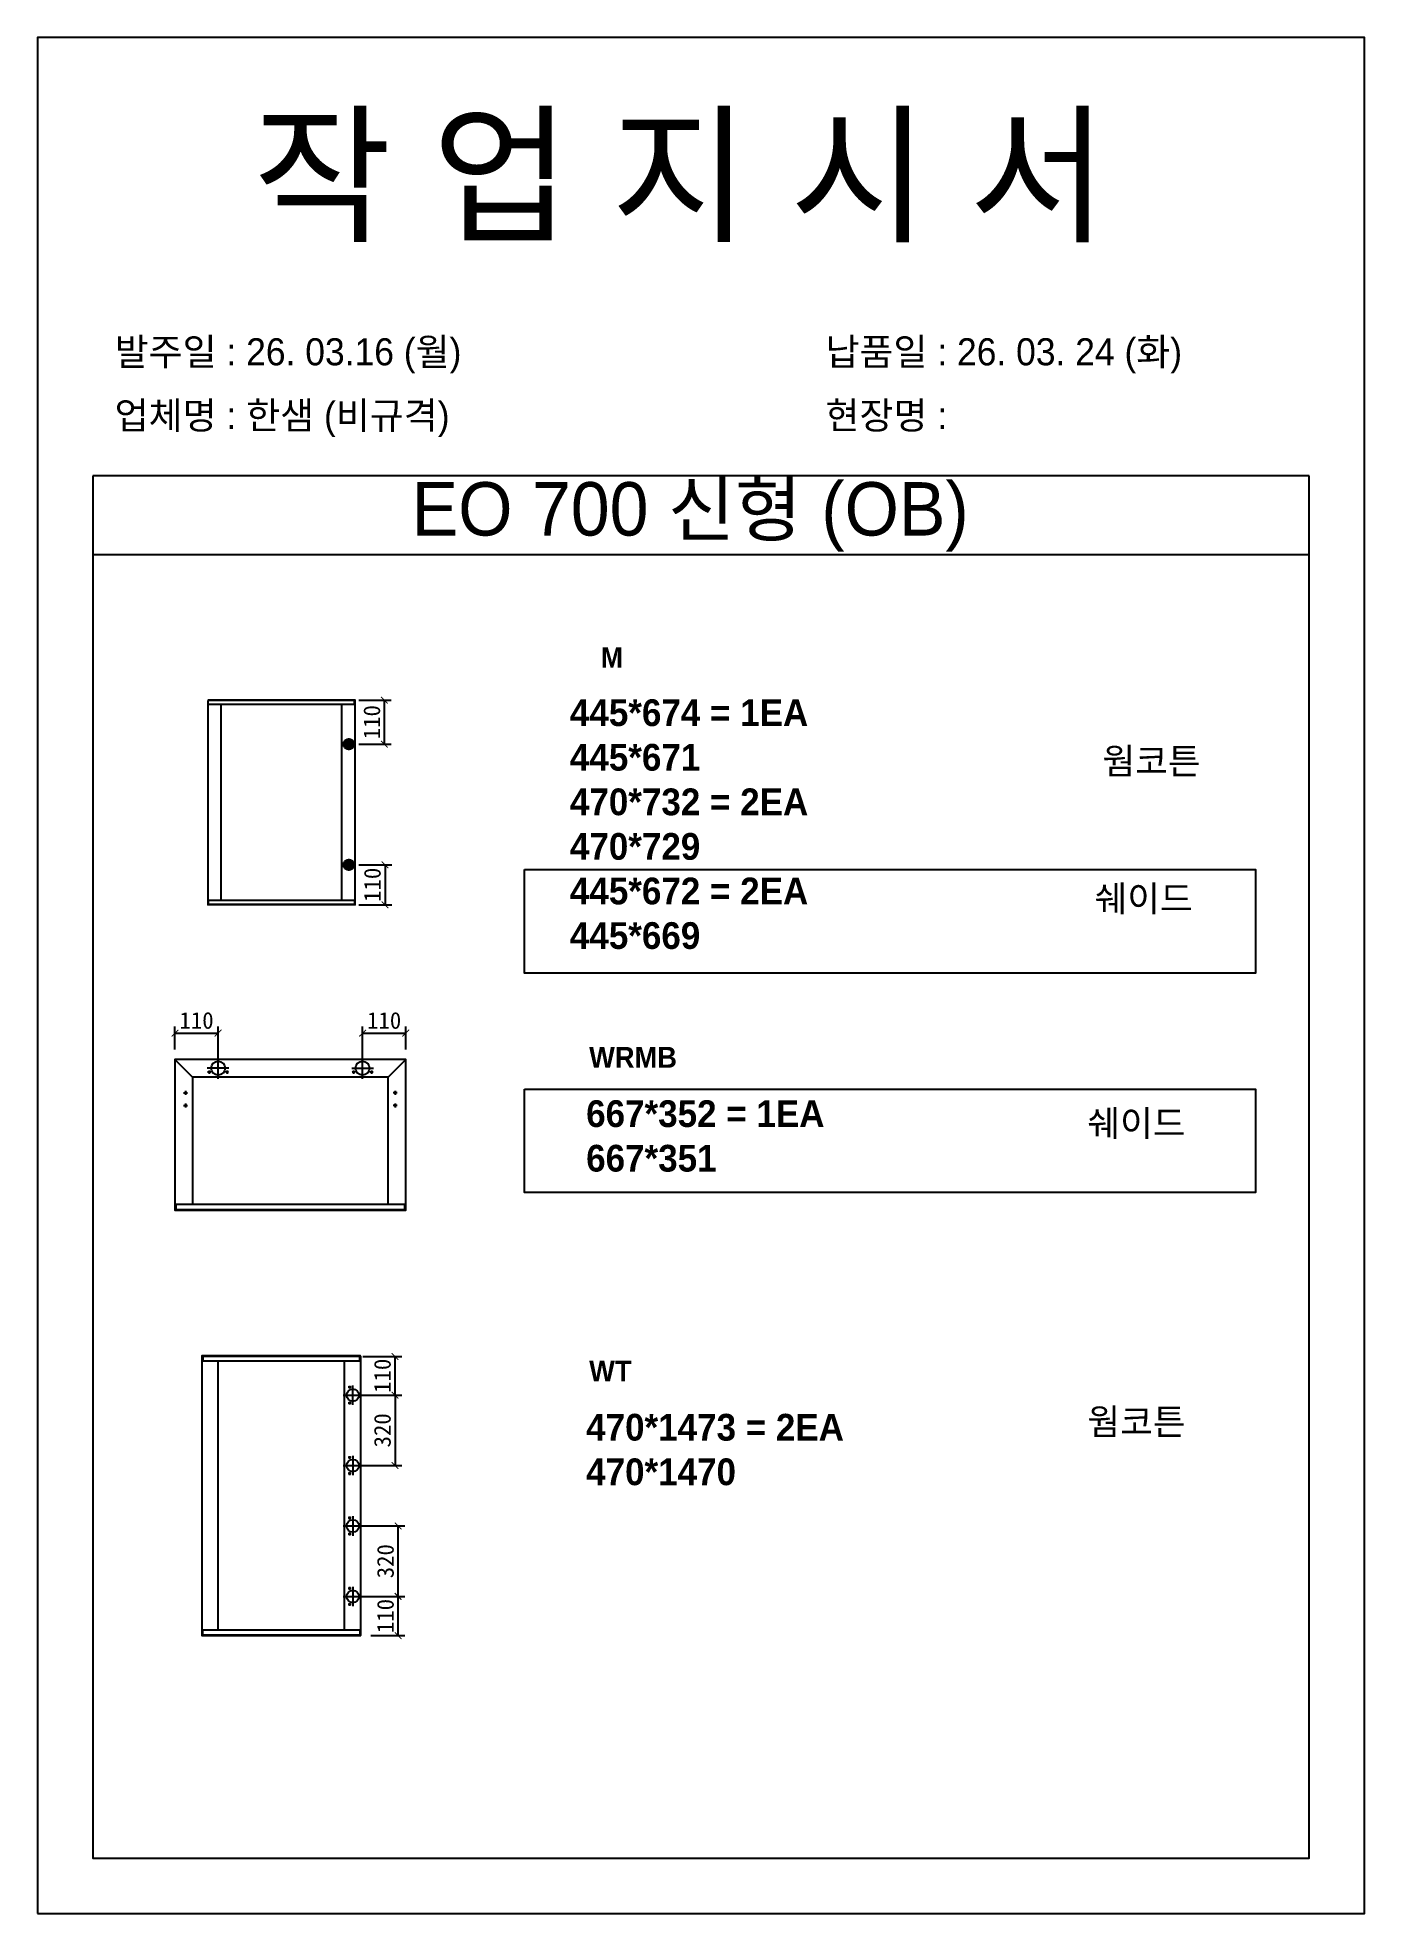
# Model space of a CAD drawing. Header units: millimetres. Extents: x -44117 to 256353, y -2095463 to 65325.
# Drawn here: x 113786 to 115766, y -788753 to -785952 of the extents above; entities that cross this region are included whole.
import ezdxf

# ---------------------------------------------------------------- set-up
doc = ezdxf.new("R2010")
doc.units = ezdxf.units.MM
doc.header["$LTSCALE"] = 10
doc.layers.add('Layer1', color=7, linetype='Continuous', lineweight=70)
doc.styles.add('MtX_Gulim', font='')
doc.styles.get('MtX_Gulim').set_extended_font_data('Gulim', bold=True)
doc.dimstyles.new('ISO-25', dxfattribs={"dimtxt": 2.5, "dimasz": 2.5, "dimexe": 1, "dimexo": 1, "dimtad": 1, "dimtxsty": 'Standard', "dimblk": 'ARCHTICK', "dimcen": 2.5, "dimadec": 0, "dimazin": 0, "dimtfac": 1, "dimtmove": 0, "dimatfit": 3, "dimfxl": 0, "dimarcsym": 0})

msp = doc.modelspace()

# ---------------------------------------------------------------- texts
at = {"linetype": 'Continuous', "style": 'MtX_Gulim'}
for s, height, p in [('M', 30.31593, (114626.66072, -786892.79091)), ('WRMB', 31.09714, (114609.16256, -787490.37735)), ('WT', 31.09714, (114609.16256, -787958.6042))]:
    msp.add_text(s, height=height, dxfattribs=at).set_placement(p)
at = {"attachment_point": 1}
for s, width, gutter_width, heights, insert, char_height in [('{\\fGulim|b0|i0|c129|p50;작 업 지 시 서}', 3898.9872873, 14.7362, [-183.72574], (114107.46059, -786074.91052), 165.0454901), ('\\pt11;{\\fGulim|b0|i0|c129|p50;발주일 : 26. 03.16 (월)}', 3898.9872873, 14.7362, [40.67678], (113900.90692, -786401.13521), 40.4361451), ('{\\fGulim|b0|i0|c129|p50;납품일 : 26. 03. 24 (화)}', 3898.9872873, 14.7362, [41.36774], (114961.88768, -786401.13521), 40.4361451), ('{\\fGulim|b0|i0|c129|p50;업체명 : 한샘 (비규격)}', 3898.9872873, 14.7362, [42.57324], (113900.90692, -786496.22049), 40.4361451), ('{\\fGulim|b0|i0|c129|p50;현장명 :  }', 3898.9872873, 14.7362, [45.12049], (114961.88768, -786496.22049), 40.4361451), ('{\\fGulim|b0|i0|c129|p50;EO 700 신형 (OB)}', 1882.7812357, 7.11596, [-100.28675], (114344.17261, -786616.02852), 79.6987856), ('{\\f굴림|b1|i0|c129|p50;445*674 = 1EA\\P\\C1;445*671\\P\\C256;470*732 = 2EA\\P\\C1;470*729\\P\\C256;445*672 = 2EA\\P\\C1;445*669}', 12072.7918459, 155.2668, [-374.22467], (114580.4635, -786940.27151), 39.9257485), ('{\\f굴림|b1|i0|c129|p50;웜코튼}', 11769.5052121, 151.36626, [-42.01186], (115375.29439, -787013.10242), 38.9227538), ('{\\f굴림|b1|i0|c129|p50;쉐이드}', 11769.5052121, 151.36626, [-43.2475], (115363.58871, -787218.41989), 38.9227538), ('{\\f굴림|b1|i0|c129|p50;667*352 = 1EA\\P\\C1;667*351}', 12072.7918459, 155.2668, [-107.68333], (114604.72175, -787538.9449), 39.9257485), ('{\\f굴림|b1|i0|c129|p50;쉐이드}', 11769.5052121, 151.36626, [-43.2475], (115352.8195, -787553.7354), 38.9227538), ('{\\f굴림|b1|i0|c129|p50;470*1473 = 2EA\\P\\C1;470*1470}', 12072.7918459, 155.2668, [-107.68333], (114604.72175, -788007.17176), 39.9257485), ('{\\f굴림|b1|i0|c129|p50;웜코튼}', 11769.5052121, 151.36626, [-42.01186], (115352.8195, -787999.48737), 38.9227538)]:
    msp.add_mtext_dynamic_manual_height_columns(s, width=width, gutter_width=gutter_width, heights=heights, dxfattribs=dict(at, insert=insert, char_height=char_height))

# ---------------------------------------------------------------- blocks, each defined once
blk = doc.blocks.new('_ArchTick')
at = {"color": 0, "linetype": 'ByBlock', "const_width": 0.15}
blk.add_lwpolyline([(-0.5, -0.5), (0.5, 0.5)], dxfattribs=at)
blk = doc.blocks.new('*D5163')
at = {"color": 0, "lineweight": -2}
for p, q in [((114265.4, -786941.6), (114313.6, -786941.6)), ((114303.6, -787007.3), (114303.6, -786941.6)), ((114265.4, -787007.3), (114313.6, -787007.3))]:
    blk.add_line(p, q, dxfattribs=at)
at = {"layer": 'Defpoints', "color": 0}
for p in [(114250.4, -786941.6), (114303.6, -786941.6), (114250.4, -787007.3)]:
    blk.add_point(p, dxfattribs=at)
at = {"color": 0, "lineweight": -2, "xscale": 10, "yscale": 10, "zscale": 10}
for p, rotation in [((114303.6, -786941.6), 90), ((114303.6, -787007.3), 270)]:
    blk.add_blockref('_ArchTick', p, dxfattribs=dict(at, rotation=rotation))
at = {"color": 0, "insert": (114284.9, -786974.4), "char_height": 25, "attachment_point": 5, "rotation": 90}
blk.add_mtext('110', dxfattribs=at)
blk = doc.blocks.new('*D5164')
at = {"color": 0, "lineweight": -2}
for p, q in [((114265.4, -787187.4), (114314.5, -787187.4)), ((114304.5, -787187.4), (114304.5, -787247)), ((114265.4, -787247), (114314.5, -787247))]:
    blk.add_line(p, q, dxfattribs=at)
at = {"layer": 'Defpoints', "color": 0}
for p in [(114250.4, -787187.4), (114250.4, -787247), (114304.5, -787247)]:
    blk.add_point(p, dxfattribs=at)
at = {"color": 0, "lineweight": -2, "xscale": 10, "yscale": 10, "zscale": 10}
for p, rotation in [((114304.5, -787187.4), 90), ((114304.5, -787247), 270)]:
    blk.add_blockref('_ArchTick', p, dxfattribs=dict(at, rotation=rotation))
at = {"color": 0, "insert": (114285.7, -787217.2), "char_height": 25, "attachment_point": 5, "rotation": 90}
blk.add_mtext('110', dxfattribs=at)
blk = doc.blocks.new('*D5165')
at = {"color": 0, "lineweight": -2}
for p, q in [((113990.9, -787463.2), (113990.9, -787428.7)), ((114055.4, -787476), (114055.4, -787428.7)), ((113990.9, -787438.7), (114055.4, -787438.7))]:
    blk.add_line(p, q, dxfattribs=at)
at = {"layer": 'Defpoints', "color": 0}
for p in [(114055.4, -787438.7), (113990.9, -787478.2), (114055.4, -787491)]:
    blk.add_point(p, dxfattribs=at)
at = {"color": 0, "lineweight": -2, "xscale": 10, "yscale": 10, "zscale": 10, "rotation": 180}
blk.add_blockref('_ArchTick', (113990.9, -787438.7), dxfattribs=at)
at = {"color": 0, "lineweight": -2, "xscale": 10, "yscale": 10, "zscale": 10}
blk.add_blockref('_ArchTick', (114055.4, -787438.7), dxfattribs=at)
at = {"color": 0, "insert": (114023.2, -787419.9), "char_height": 25, "attachment_point": 5}
blk.add_mtext('110', dxfattribs=at)
blk = doc.blocks.new('*D5166')
at = {"color": 0, "lineweight": -2}
for p, q in [((114271, -787476), (114271, -787428.7)), ((114335.5, -787463.2), (114335.5, -787428.7)), ((114271, -787438.7), (114335.5, -787438.7))]:
    blk.add_line(p, q, dxfattribs=at)
at = {"layer": 'Defpoints', "color": 0}
for p in [(114335.5, -787438.7), (114335.5, -787478.2), (114271, -787491)]:
    blk.add_point(p, dxfattribs=at)
at = {"color": 0, "lineweight": -2, "xscale": 10, "yscale": 10, "zscale": 10, "rotation": 180}
blk.add_blockref('_ArchTick', (114271, -787438.7), dxfattribs=at)
at = {"color": 0, "lineweight": -2, "xscale": 10, "yscale": 10, "zscale": 10}
blk.add_blockref('_ArchTick', (114335.5, -787438.7), dxfattribs=at)
at = {"color": 0, "insert": (114303.2, -787419.9), "char_height": 25, "attachment_point": 5}
blk.add_mtext('110', dxfattribs=at)
blk = doc.blocks.new('*D5167')
at = {"color": 0, "lineweight": -2}
for p, q in [((114271.5, -787921.4), (114329.4, -787921.4)), ((114319.4, -787979.2), (114319.4, -787921.4)), ((114271.5, -787979.2), (114329.4, -787979.2))]:
    blk.add_line(p, q, dxfattribs=at)
at = {"layer": 'Defpoints', "color": 0}
for p in [(114256.5, -787921.4), (114319.4, -787921.4), (114256.5, -787979.2)]:
    blk.add_point(p, dxfattribs=at)
at = {"color": 0, "lineweight": -2, "xscale": 10, "yscale": 10, "zscale": 10}
for p, rotation in [((114319.4, -787921.4), 90), ((114319.4, -787979.2), 270)]:
    blk.add_blockref('_ArchTick', p, dxfattribs=dict(at, rotation=rotation))
at = {"color": 0, "insert": (114300.7, -787950.3), "char_height": 25, "attachment_point": 5, "rotation": 90}
blk.add_mtext('110', dxfattribs=at)
blk = doc.blocks.new('*D5168')
at = {"color": 0, "lineweight": -2}
for p, q in [((114271.5, -788279.8), (114334, -788279.8)), ((114324, -788338.3), (114324, -788279.8)), ((114283.1, -788338.3), (114334, -788338.3))]:
    blk.add_line(p, q, dxfattribs=at)
at = {"layer": 'Defpoints', "color": 0}
for p in [(114256.5, -788279.8), (114324, -788279.8), (114268.1, -788338.3)]:
    blk.add_point(p, dxfattribs=at)
at = {"color": 0, "lineweight": -2, "xscale": 10, "yscale": 10, "zscale": 10}
for p, rotation in [((114324, -788279.8), 90), ((114324, -788338.3), 270)]:
    blk.add_blockref('_ArchTick', p, dxfattribs=dict(at, rotation=rotation))
at = {"color": 0, "insert": (114305.2, -788309), "char_height": 25, "attachment_point": 5, "rotation": 90}
blk.add_mtext('110', dxfattribs=at)
blk = doc.blocks.new('*D5169')
at = {"color": 0, "lineweight": -2}
for p, q in [((114271.5, -788174.6), (114334, -788174.6)), ((114324, -788279.8), (114324, -788174.6)), ((114271.5, -788279.8), (114334, -788279.8))]:
    blk.add_line(p, q, dxfattribs=at)
at = {"layer": 'Defpoints', "color": 0}
for p in [(114256.5, -788174.6), (114324, -788174.6), (114256.5, -788279.8)]:
    blk.add_point(p, dxfattribs=at)
at = {"color": 0, "lineweight": -2, "xscale": 10, "yscale": 10, "zscale": 10}
for p, rotation in [((114324, -788174.6), 90), ((114324, -788279.8), 270)]:
    blk.add_blockref('_ArchTick', p, dxfattribs=dict(at, rotation=rotation))
at = {"color": 0, "insert": (114305.2, -788227.2), "char_height": 25, "attachment_point": 5, "rotation": 90}
blk.add_mtext('320', dxfattribs=at)
blk = doc.blocks.new('*D5170')
at = {"color": 0, "lineweight": -2}
for p, q in [((114271.5, -787979.2), (114329.4, -787979.2)), ((114319.4, -787979.2), (114319.4, -788084.4)), ((114271.5, -788084.4), (114329.4, -788084.4))]:
    blk.add_line(p, q, dxfattribs=at)
at = {"layer": 'Defpoints', "color": 0}
for p in [(114256.5, -787979.2), (114256.5, -788084.4), (114319.4, -788084.4)]:
    blk.add_point(p, dxfattribs=at)
at = {"color": 0, "lineweight": -2, "xscale": 10, "yscale": 10, "zscale": 10}
for p, rotation in [((114319.4, -787979.2), 90), ((114319.4, -788084.4), 270)]:
    blk.add_blockref('_ArchTick', p, dxfattribs=dict(at, rotation=rotation))
at = {"color": 0, "insert": (114300.7, -788031.8), "char_height": 25, "attachment_point": 5, "rotation": 90}
blk.add_mtext('320', dxfattribs=at)

# ---------------------------------------------------------------- dimensions: what is measured, and where the dimension line sits
for base, p1, p2, text, picture, middle in [((114303.62515, -786941.57859), (114250.44003, -787007.25638), (114250.44003, -786941.57859), '110', '*D5163', (114284.87515, -786974.41749)), ((114304.4758, -787247.0358), (114250.44003, -787187.36413), (114250.44003, -787247.0358), '110', '*D5164', (114285.7258, -787217.19997)), ((114319.40014, -788084.39259), (114256.47501, -787979.21005), (114256.47501, -788084.39259), '320', '*D5170', (114300.65014, -788031.80132)), ((114323.97161, -788174.60259), (114256.47501, -788279.78511), (114256.47501, -788174.60259), '320', '*D5169', (114305.22161, -788227.19385)), ((114323.97161, -788279.78511), (114268.11355, -788338.28981), (114256.47501, -788279.78511), '110', '*D5168', (114305.22161, -788309.03746))]:
    dim = msp.add_linear_dim(base=base, p1=p1, p2=p2, angle=90, text=text, dimstyle='ISO-25', override={"dimscale": 10, "dimasz": 1, "dimexo": 1.5, "dimtxsty": 'Standard'})
    dim.commit()
    dim.dimension.update_dxf_attribs({"geometry": picture, "text_midpoint": middle})
for base, p1, p2, picture, middle in [((114055.41607, -787438.65632), (113990.89601, -787478.23672), (114055.41607, -787490.96315), '*D5165', (114023.15604, -787419.90632)), ((114335.48589, -787438.65632), (114270.96584, -787490.96315), (114335.48589, -787478.23672), '*D5166', (114303.22586, -787419.90632))]:
    dim = msp.add_linear_dim(base=base, p1=p1, p2=p2, text='110', dimstyle='ISO-25', override={"dimscale": 10, "dimasz": 1, "dimexo": 1.5, "dimtxsty": 'Standard'})
    dim.commit()
    dim.dimension.update_dxf_attribs({"geometry": picture, "text_midpoint": middle})
dim = msp.add_linear_dim(base=(114319.40014, -787921.37296), p1=(114256.47501, -787979.21005), p2=(114256.47501, -787921.37296), angle=90, text='110', dimstyle='ISO-25', override={"dimscale": 10, "dimasz": 1, "dimexo": 1.5, "dimtxsty": 'Standard'})
dim.commit()
dim.dimension.update_dxf_attribs({"geometry": '*D5167', "text_midpoint": (114319.40014, -787950.2915), "dimtype": 160})

# ---------------------------------------------------------------- linework, layer by layer
for p, q in [((115683.87301, -786606.60128), (113868.37262, -786606.60128)), ((115683.87301, -786724.49091), (113868.37262, -786724.49091)), ((114040.01244, -786941.79803), (114040.01244, -787246.81636)), ((114259.93083, -786942.19301), (114040.01244, -786942.19301)), ((114259.93083, -786948.16172), (114040.01244, -786948.16172)), ((114259.71139, -786941.57859), (114040.23188, -786941.57859)), ((114059.54239, -786947.72284), (114059.54239, -787240.45267)), ((114240.18144, -787240.45267), (114240.18144, -786948.16172)), ((114258.83364, -786948.16172), (114258.83364, -786941.57859)), ((114259.93083, -787246.81636), (114259.93083, -786941.79803)), ((114259.93083, -787240.45267), (114040.01244, -787240.45267)), ((114259.93083, -787246.42138), (114040.01244, -787246.42138)), ((114259.71139, -787247.0358), (114040.23188, -787247.0358)), ((114041.10963, -787247.0358), (114041.10963, -787240.45267)), ((114258.83364, -787240.45267), (114258.83364, -787247.0358)), ((113990.60005, -787478.23672), (113990.60005, -787702.57705)), ((114016.9408, -787504.57747), (113990.68674, -787478.02745)), ((114335.48589, -787477.94076), (113990.89601, -787477.94076)), ((114055.41606, -787507.10657), (114055.41606, -787474.81974)), ((114270.96585, -787507.10657), (114270.96585, -787474.81974)), ((114309.4411, -787504.57747), (114335.69516, -787478.02745)), ((114335.78185, -787702.57705), (114335.78185, -787478.23672)), ((114016.9408, -787504.57747), (114016.9408, -787694.58604)), ((114309.4411, -787504.57747), (114016.9408, -787504.57747)), ((114071.55948, -787490.96315), (114039.27265, -787490.96315)), ((114044.46541, -787496.88242), (114039.73, -787496.88242)), ((114042.0977, -787494.51472), (114042.0977, -787499.25013)), ((114071.10213, -787496.88242), (114066.36671, -787496.88242)), ((114068.73442, -787494.51472), (114068.73442, -787499.25013)), ((114254.82243, -787490.96315), (114287.10926, -787490.96315)), ((114260.0152, -787496.88242), (114255.27979, -787496.88242)), ((114257.64749, -787494.51472), (114257.64749, -787499.25013)), ((114286.65192, -787496.88242), (114281.9165, -787496.88242)), ((114284.28421, -787494.51472), (114284.28421, -787499.25013)), ((114309.4411, -787693.99411), (114309.4411, -787504.57747)), ((114003.91841, -787527.66263), (114009.83768, -787527.66263)), ((114006.87805, -787524.70299), (114006.87805, -787530.62226)), ((114006.87805, -787543.64465), (114006.87805, -787549.56392)), ((114322.4635, -787527.66263), (114316.54423, -787527.66263)), ((114319.50386, -787524.70299), (114319.50386, -787530.62226)), ((114319.50386, -787543.64465), (114319.50386, -787549.56392)), ((114003.91841, -787546.60429), (114009.83768, -787546.60429)), ((114322.4635, -787546.60429), (114316.54423, -787546.60429)), ((113990.60005, -787693.99411), (114335.78185, -787693.99411)), ((113990.60005, -787702.04432), (114335.48589, -787702.04432)), ((113990.89601, -787702.87301), (114335.48589, -787702.87301)), ((113992.07987, -787693.99411), (113992.07987, -787702.87301)), ((114334.30203, -787702.87301), (114334.30203, -787693.99411)), ((114031.19798, -787920.89365), (114031.19798, -788338.10151)), ((114268.19154, -787921.37296), (114031.19798, -787921.37296)), ((114268.19154, -787928.61591), (114031.19798, -787928.61591)), ((114267.92526, -787920.62737), (114031.46426, -787920.62737)), ((114032.5294, -787920.62737), (114032.5294, -787928.61591)), ((114054.89733, -787928.08334), (114054.89733, -788330.37926)), ((114244.2259, -788330.37926), (114244.2259, -787928.61591)), ((114266.86012, -787928.61591), (114266.86012, -787920.62737)), ((114268.19154, -788338.10151), (114268.19154, -787920.89365)), ((114251.68188, -787965.09694), (114251.68188, -787969.3575)), ((114256.47501, -787993.73464), (114256.47501, -787964.68546)), ((114241.95042, -787979.21005), (114270.9996, -787979.21005)), ((114253.81216, -787967.22722), (114249.5516, -787967.22722)), ((114253.81216, -787991.19287), (114249.5516, -787991.19287)), ((114251.68188, -787989.06259), (114251.68188, -787993.32314)), ((114253.81216, -788072.40976), (114249.5516, -788072.40976)), ((114251.68188, -788070.27948), (114251.68188, -788074.54004)), ((114256.47501, -788069.868), (114256.47501, -788098.91718)), ((114241.95042, -788084.39259), (114270.9996, -788084.39259)), ((114253.81216, -788096.3754), (114249.5516, -788096.3754)), ((114251.68188, -788094.24512), (114251.68188, -788098.50568)), ((114251.68188, -788160.48948), (114251.68188, -788164.75004)), ((114256.47501, -788160.078), (114256.47501, -788189.12717)), ((114241.95042, -788174.60259), (114270.9996, -788174.60259)), ((114253.81216, -788162.61976), (114249.5516, -788162.61976)), ((114253.81216, -788186.5854), (114249.5516, -788186.5854)), ((114251.68188, -788184.45512), (114251.68188, -788188.71568)), ((114253.81216, -788267.80228), (114249.5516, -788267.80228)), ((114251.68188, -788265.672), (114251.68188, -788269.93256)), ((114256.47501, -788265.26052), (114256.47501, -788294.3097)), ((114241.95042, -788279.78512), (114270.9996, -788279.78512)), ((114253.81216, -788291.76793), (114249.5516, -788291.76793)), ((114251.68188, -788289.63765), (114251.68188, -788293.8982)), ((114268.19154, -788330.37926), (114031.19798, -788330.37926)), ((114268.19154, -788337.62221), (114031.19798, -788337.62221)), ((114267.92526, -788338.36781), (114031.46426, -788338.36781)), ((114032.5294, -788338.36781), (114032.5294, -788330.37926)), ((114266.86012, -788330.37926), (114266.86012, -788338.36781))]:
    msp.add_line(p, q)
for points in [[(113785.84988, -788753.17146), (115766.39576, -788753.17146), (115766.39576, -785952.11371), (113785.84988, -785952.11371)], [(114512.58913, -787194.61276), (115603.55771, -787194.61276), (115603.55771, -787349.12762), (114512.58913, -787349.12762)], [(114512.58913, -787522.37156), (115603.55771, -787522.37156), (115603.55771, -787676.88642), (114512.58913, -787676.88642)]]:
    msp.add_lwpolyline(points, close=True)
msp.add_lwpolyline([(113868.37262, -786606.60128), (113868.37262, -788670.64871), (115683.87301, -788670.64871), (115683.87301, -786606.60128)])
for centre, radius in [((114055.41606, -787490.96315), 10.35872), ((114270.96585, -787490.96315), 10.35872), ((114042.0977, -787496.88242), 0.94708), ((114068.73442, -787496.88242), 0.94708), ((114257.64749, -787496.88242), 0.94708), ((114284.28421, -787496.88242), 0.94708), ((114006.87805, -787527.66263), 0.88789), ((114319.50386, -787527.66263), 0.88789), ((114006.87805, -787546.60429), 0.88789), ((114319.50386, -787546.60429), 0.88789), ((114256.47501, -787979.21005), 9.31997), ((114251.68188, -787967.22722), 0.85211), ((114251.68188, -787991.19287), 0.85211), ((114256.47501, -788084.39259), 9.31997), ((114251.68188, -788072.40976), 0.85211), ((114251.68188, -788096.3754), 0.85211), ((114256.47501, -788174.60259), 9.31997), ((114251.68188, -788162.61976), 0.85211), ((114251.68188, -788186.5854), 0.85211), ((114256.47501, -788279.78512), 9.31997), ((114251.68188, -788267.80228), 0.85211), ((114251.68188, -788291.76793), 0.85211)]:
    msp.add_circle(centre, radius)
for centre, radius, start, end in [((114259.71139, -786941.79803), 0.21944, 0, 90), ((114040.23188, -787246.81637), 0.21944, 180, 270), ((114259.71139, -787246.81637), 0.21944, 270, 0), ((113990.89601, -787478.23672), 0.29596, 90, 180), ((114335.48589, -787478.23672), 0.29596, 0, 90), ((113990.89601, -787702.57705), 0.29596, 180, 270), ((114335.48589, -787702.57705), 0.29596, 270, 0), ((114031.46426, -787920.89365), 0.26628, 90, 180), ((114267.92526, -787920.89365), 0.26628, 0, 90), ((114031.46426, -788338.10152), 0.26628, 180, 270), ((114267.92526, -788338.10152), 0.26628, 270, 0)]:
    msp.add_arc(centre, radius, start, end)
at = {"layer": 'Layer1'}
for p, q in [((114250.44003, -786999.16876), (114250.44003, -787015.344)), ((114250.44003, -787195.45176), (114250.44003, -787179.27651))]:
    msp.add_line(p, q, dxfattribs=at)
for points in [[(114258.52766, -787007.25638), (114242.35241, -787007.25638)], [(114258.52766, -787187.36413), (114242.35241, -787187.36413)]]:
    msp.add_lwpolyline(points, close=True, dxfattribs=at)
for centre in [(114250.44003, -787007.25638), (114250.44003, -787187.36413)]:
    msp.add_circle(centre, 5.39175, dxfattribs=at)

msp.set_redraw_order([(e.dxf.handle, doc.entitydb.next_handle()) for e in msp.query("TEXT MTEXT ATTDEF DIMENSION ARC_DIMENSION")])  # texts and dimensions are drawn at this point

doc.saveas('drawing.dxf')
